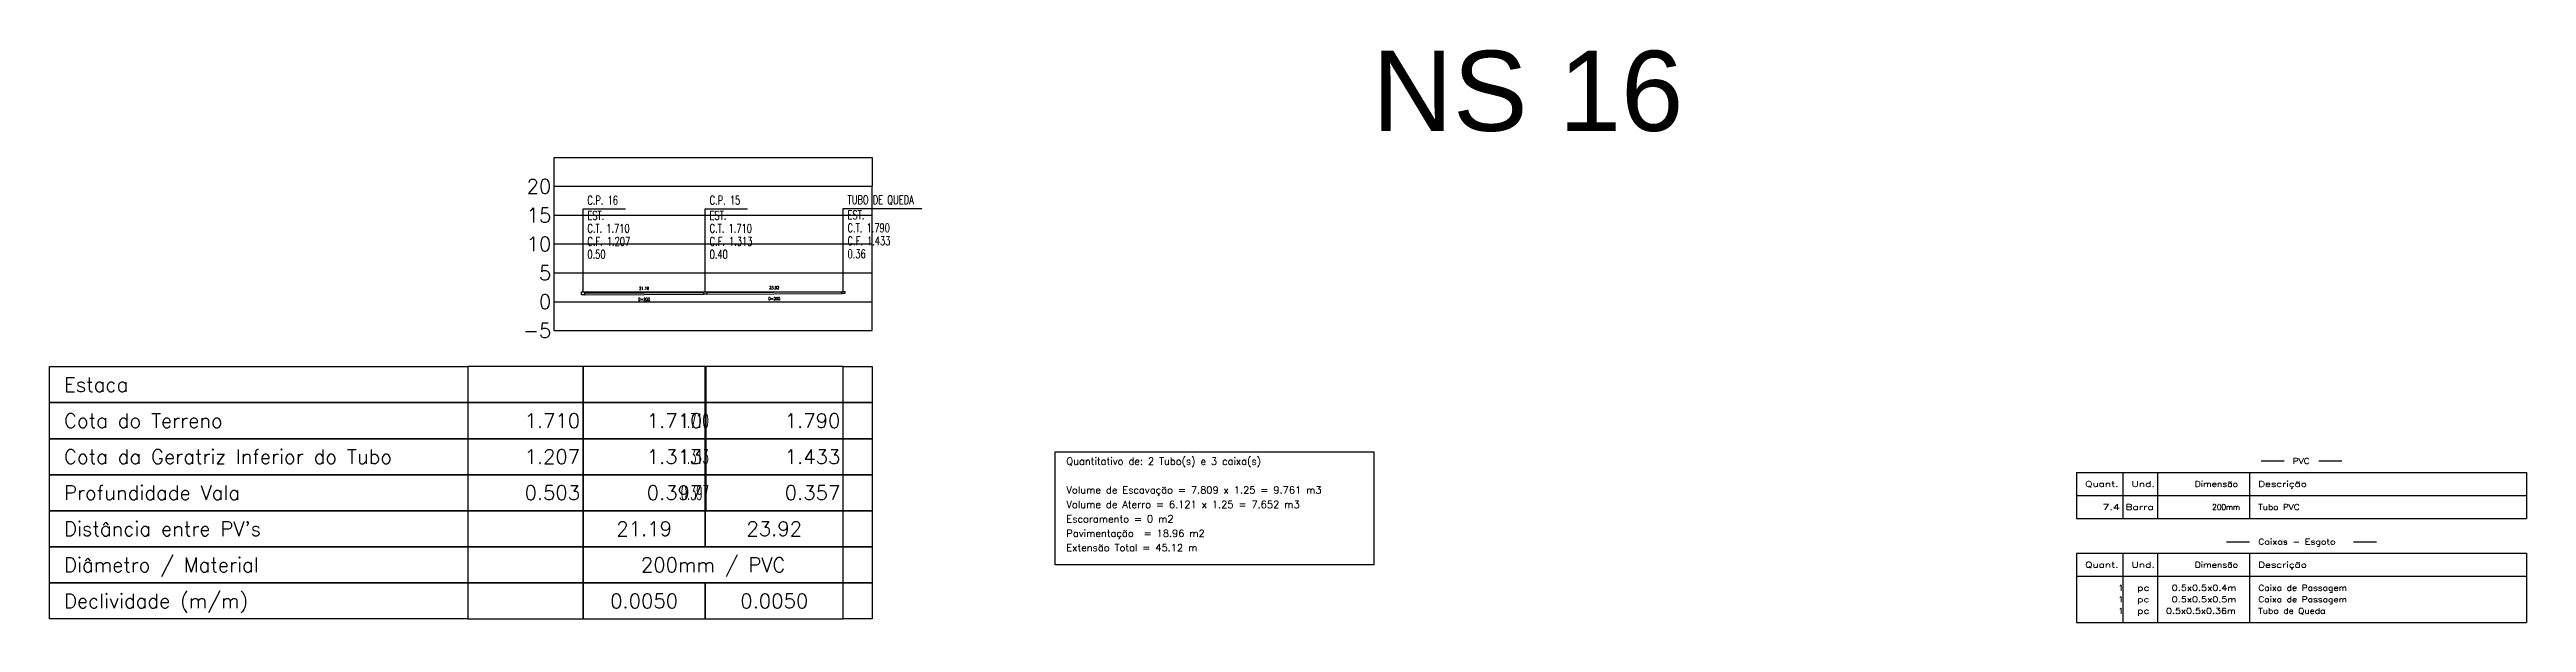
# Model space of a CAD drawing. Extents: x -160 to 364724, y -100 to 7353297.
# Drawn here: x 358926 to 359355.4, y 7351184.8 to 7351284.1 of the extents above; entities that cross this region are included whole.
import ezdxf
from ezdxf.enums import TextEntityAlignment as Align

# ---------------------------------------------------------------- set-up
doc = ezdxf.new("R2010")
doc.units = 0
doc.header["$LTSCALE"] = 5
doc.linetypes.add('LIN0', pattern=[0])
doc.layers.add('00-trabalho', color=7, linetype='Continuous', lineweight=25)
doc.layers.add('INDICAÇÃO', color=4, linetype='LIN0', lineweight=20, true_color=0x00ffff)
for name, color, linetype in [('LISTAGEM_LINHA', 7, 'Continuous'), ('LISTAGEM_TEXTO', 7, 'Continuous'), ('PS_IND_COMPRIMENTO', 7, 'Continuous'), ('PS_IND_DIAMETRO', 7, 'Continuous'), ('PS_IND_FLUXO', 3, 'Continuous'), ('PS_PERFIL_CAIXAS', 7, 'Continuous'), ('PS_PERFIL_COTA_LIN', 7, 'Continuous'), ('PS_PERFIL_COTA_TXT', 5, 'Continuous'), ('PS_PERFIL_GRADE', 8, 'Continuous'), ('PS_PERFIL_TERRENO', 3, 'Continuous'), ('PS_PERFIL_TUBO', 7, 'Continuous'), ('PS_PONTOS_IDENTIFICACAO_LIN', 7, 'Continuous'), ('PS_PONTOS_IDENTIFICACAO_TXT', 7, 'Continuous')]:
    doc.layers.add(name, color=color, linetype=linetype)
doc.styles.add('ROMANS', font='ROMANS.shx', dxfattribs={"height": 2})
doc.styles.get("Standard").update_dxf_attribs({"font": 'arial.ttf'})

msp = doc.modelspace()

# ---------------------------------------------------------------- texts
at = {"layer": 'INDICAÇÃO', "color": 7, "style": 'ROMANS'}
for s, p in [('Quantitativo de: 2 Tubo(s) e 3 caixa(s)', (359102.261, 7351212.111)), ('Volume de Escavação = 7.809 x 1.25 = 9.761 m3', (359102.261, 7351207.111)), ('Volume de Aterro = 6.121 x 1.25 = 7.652 m3', (359102.261, 7351204.611)), ('Escoramento = 0 m2', (359102.261, 7351202.111)), ('Pavimentação  = 18.96 m2', (359102.261, 7351199.611)), ('Extensão Total = 45.12 m', (359102.261, 7351197.111))]:
    msp.add_text(s, height=1.25, dxfattribs=at).set_placement(p)
at = {"layer": 'LISTAGEM_TEXTO'}
msp.add_text('NS 16', height=13.9014, dxfattribs=at).set_placement((359155.266, 7351269.993))
at = {"layer": 'LISTAGEM_TEXTO', "style": 'ROMANS'}
for s, width, p in [('PVC', 1.125, (359314.917, 7351212.28)), ('Quant.', 1.326316, (359278.917, 7351208.28)), ('Und.', 1.354839, (359286.917, 7351208.28)), ('Dimensão', 1.158621, (359297.917, 7351208.28)), ('Descrição', 1.303448, (359308.917, 7351208.28)), ('7.4', 1.4, (359281.917, 7351204.28)), ('Barra', 1.346154, (359285.917, 7351204.28)), ('200mm', 0.9375, (359300.917, 7351204.28)), ('Tubo PVC', 1.12, (359308.917, 7351204.28)), ('Caixas - Esgoto', 1.184211, (359308.917, 7351198.28)), ('Quant.', 1.326316, (359278.917, 7351194.28)), ('Und.', 1.354839, (359286.917, 7351194.28)), ('Dimensão', 1.158621, (359297.917, 7351194.28)), ('Descrição', 1.303448, (359308.917, 7351194.28)), ('pc', 1.354839, (359287.917, 7351190.28)), ('pc', 1.354839, (359287.917, 7351188.28)), ('0.5x0.5x0.4m', 1.223301, (359293.917, 7351190.28)), ('0.5x0.5x0.5m', 1.223301, (359293.917, 7351188.28)), ('Caixa de Passagem', 1.14791, (359308.917, 7351190.28)), ('Caixa de Passagem', 1.14791, (359308.917, 7351188.28)), ('pc', 1.354839, (359287.917, 7351186.28)), ('0.5x0.5x0.36m', 1.207965, (359292.917, 7351186.28)), ('Tubo de Queda', 1.1375, (359308.917, 7351186.28))]:
    msp.add_text(s, height=1, dxfattribs=dict(at, width=width)).set_placement(p)
for p in [(359284.679, 7351190.28), (359284.679, 7351188.28), (359284.679, 7351186.28)]:
    msp.add_text('1', height=1, dxfattribs=at).set_placement(p)
at = {"layer": 'PS_IND_COMPRIMENTO', "style": 'ROMANS', "width": 0.8}
for s, rotation, p in [('21.19', 0.29349, (359029.051, 7351242.701)), ('23.92', 0.29253, (359051.61, 7351242.814))]:
    msp.add_text(s, height=0.5, rotation=rotation, dxfattribs=at).set_placement(p, align=Align.MIDDLE_CENTER)
at = {"layer": 'PS_IND_DIAMETRO', "style": 'ROMANS', "width": 0.8}
for rotation, p in [(0.29349, (359029.06, 7351240.801)), (0.29253, (359051.619, 7351240.914))]:
    msp.add_text('D=200', height=0.5, rotation=rotation, dxfattribs=at).set_placement(p, align=Align.MIDDLE_CENTER)
at = {"layer": 'PS_PERFIL_COTA_TXT', "style": 'ROMANS'}
for s, p in [('Estaca', (358928.459, 7351226.016)), ('Cota do Terreno', (358928.459, 7351219.766)), ('Cota da Geratriz Inferior do Tubo', (358928.459, 7351213.516)), ('Profundidade Vala', (358928.459, 7351207.266)), ("Distância entre PV's", (358928.459, 7351201.016)), ('Diâmetro / Material', (358928.459, 7351194.766)), ('Declividade (m/m)', (358928.459, 7351188.516))]:
    msp.add_text(s, height=2.5, dxfattribs=at).set_placement(p, align=Align.MIDDLE_LEFT)
for s, p in [('1.710', (359017.959, 7351219.766)), ('1.710', (359039.152, 7351219.766)), ('1.790', (359063.077, 7351219.766)), ('1.207', (359017.959, 7351213.516)), ('1.313', (359039.152, 7351213.516)), ('1.433', (359063.077, 7351213.516)), ('0.503', (359017.959, 7351207.266)), ('0.397', (359039.152, 7351207.266)), ('0.357', (359063.077, 7351207.266))]:
    msp.add_text(s, height=2.5, dxfattribs=at).set_placement(p, align=Align.MIDDLE_RIGHT)
at = {"layer": 'PS_PERFIL_COTA_TXT', "style": 'ROMANS', "width": 0.5}
for s, p in [('1.710', (359040.252, 7351219.766)), ('1.313', (359040.252, 7351213.516)), ('0.397', (359040.252, 7351207.266))]:
    msp.add_text(s, height=2.5, dxfattribs=at).set_placement(p, align=Align.MIDDLE_RIGHT)
at = {"layer": 'PS_PERFIL_COTA_TXT', "style": 'ROMANS'}
for s, p in [('21.19', (359029.055, 7351201.016)), ('23.92', (359051.614, 7351201.016)), ('200mm / PVC', (359041.018, 7351194.766)), ('0.0050', (359029.055, 7351188.516)), ('0.0050', (359051.614, 7351188.516))]:
    msp.add_text(s, height=2.5, dxfattribs=at).set_placement(p, align=Align.MIDDLE_CENTER)
at = {"layer": 'PS_PONTOS_IDENTIFICACAO_TXT', "style": 'ROMANS', "width": 0.7}
for s, p in [('C.P. 16', (359019.209, 7351257.226)), ('C.P. 15', (359040.402, 7351257.226)), ('TUBO DE QUEDA', (359064.327, 7351257.306)), ('C.T. 1.710', (359019.209, 7351252.351)), ('EST. ', (359019.209, 7351254.601)), ('C.T. 1.710', (359040.402, 7351252.351)), ('EST. ', (359040.402, 7351254.601)), ('C.T. 1.790', (359064.327, 7351252.431)), ('EST. ', (359064.327, 7351254.681)), ('C.F. 1.207', (359019.209, 7351250.101)), ('0.50', (359019.209, 7351247.851)), ('C.F. 1.313', (359040.402, 7351250.101)), ('0.40', (359040.402, 7351247.851)), ('C.F. 1.433', (359064.327, 7351250.181)), ('0.36', (359064.327, 7351247.931))]:
    msp.add_text(s, height=1.5, dxfattribs=at).set_placement(p)

# ---------------------------------------------------------------- blocks, each defined once
blk = doc.blocks.new('*U872')
at = {"layer": 'PS_PERFIL_GRADE', "linetype": 'Continuous'}
for p, q in [((0, 0), (0, 25)), ((0, 25), (55.12, 25)), ((55.12, 0), (55.12, 25)), ((0, 20), (55.12, 20)), ((0, 15), (55.12, 15)), ((0, 10), (55.12, 10)), ((0, 5), (55.12, 5)), ((0, 0), (55.12, 0))]:
    blk.add_line(p, q, dxfattribs=at)
blk.add_lwpolyline([(0, 25), (0, 30), (55.12, 30), (55.12, 25)], dxfattribs=at)
at = {"layer": 'PS_PERFIL_GRADE', "style": 'ROMANS'}
for s, p in [('20', (-0.5, 25)), ('15', (-0.5, 20)), ('10', (-0.5, 15)), ('5', (-0.5, 10)), ('0', (-0.5, 5)), ('-5', (-0.5, 0))]:
    blk.add_text(s, height=2.5, dxfattribs=at).set_placement(p, align=Align.MIDDLE_RIGHT)

# ---------------------------------------------------------------- linework, layer by layer
at = {"layer": '00-trabalho'}
msp.add_lwpolyline([(359100.343, 7351214.335), (359155.568, 7351214.335), (359155.568, 7351194.779), (359100.343, 7351194.779)], close=True, dxfattribs=at)
at = {"layer": 'LISTAGEM_LINHA'}
for p, q in [((359277.417, 7351210.78), (359355.417, 7351210.78)), ((359277.417, 7351210.78), (359277.417, 7351202.78)), ((359285.417, 7351210.78), (359285.417, 7351202.78)), ((359291.417, 7351210.78), (359291.417, 7351202.78)), ((359307.417, 7351210.78), (359307.417, 7351202.78)), ((359309.417, 7351212.78), (359313.417, 7351212.78)), ((359319.417, 7351212.78), (359323.417, 7351212.78)), ((359355.417, 7351210.78), (359355.417, 7351202.78)), ((359277.417, 7351206.78), (359355.417, 7351206.78)), ((359277.417, 7351202.78), (359355.417, 7351202.78)), ((359303.417, 7351198.78), (359307.417, 7351198.78)), ((359325.417, 7351198.78), (359329.417, 7351198.78)), ((359277.417, 7351196.78), (359355.417, 7351196.78)), ((359277.417, 7351196.78), (359277.417, 7351184.78)), ((359285.417, 7351196.78), (359285.417, 7351184.78)), ((359291.417, 7351196.78), (359291.417, 7351184.78)), ((359307.417, 7351196.78), (359307.417, 7351184.78)), ((359355.417, 7351196.78), (359355.417, 7351184.78)), ((359277.417, 7351192.78), (359355.417, 7351192.78)), ((359277.417, 7351184.78), (359355.417, 7351184.78))]:
    msp.add_line(p, q, dxfattribs=at)
at = {"layer": 'PS_IND_FLUXO'}
for points in [[(359031.555, 7351241.764, 0, 0, 0), (359027.555, 7351241.744, 0.5, 0, 0), (359026.555, 7351241.738, 0, 0, 0)], [(359054.114, 7351241.877, 0, 0, 0), (359050.114, 7351241.856, 0.5, 0, 0), (359049.114, 7351241.851, 0, 0, 0)]]:
    msp.add_lwpolyline(points, format="xyseb", dxfattribs=at)
at = {"layer": 'PS_PERFIL_CAIXAS', "linetype": 'Continuous'}
for points in [[(359018.209, 7351242.101), (359018.709, 7351242.101), (359018.709, 7351241.598), (359018.209, 7351241.598)], [(359039.402, 7351242.101), (359039.902, 7351242.101), (359039.902, 7351241.704), (359039.402, 7351241.704)], [(359063.327, 7351242.181), (359063.827, 7351242.181), (359063.827, 7351241.824), (359063.327, 7351241.824)]]:
    msp.add_lwpolyline(points, close=True, dxfattribs=at)
at = {"layer": 'PS_PERFIL_COTA_LIN', "linetype": 'Continuous'}
for points in [[(358998.459, 7351229.141), (358998.459, 7351222.891), (358925.959, 7351222.891), (358925.959, 7351229.141)], [(358998.459, 7351229.141), (358998.459, 7351222.891), (359018.459, 7351222.891), (359018.459, 7351229.141)], [(359018.459, 7351229.141), (359018.459, 7351222.891), (359039.652, 7351222.891), (359039.652, 7351229.141)], [(359039.652, 7351229.141), (359039.652, 7351222.891), (359039.752, 7351222.891), (359039.752, 7351229.141)], [(359039.752, 7351229.141), (359039.752, 7351222.891), (359063.577, 7351222.891), (359063.577, 7351229.141)], [(359068.577, 7351229.141), (359068.577, 7351222.891), (359063.577, 7351222.891), (359063.577, 7351229.141)], [(358998.459, 7351222.891), (358998.459, 7351216.641), (358925.959, 7351216.641), (358925.959, 7351222.891)], [(358998.459, 7351222.891), (358998.459, 7351216.641), (359018.459, 7351216.641), (359018.459, 7351222.891)], [(359018.459, 7351222.891), (359018.459, 7351216.641), (359039.652, 7351216.641), (359039.652, 7351222.891)], [(359039.652, 7351222.891), (359039.652, 7351216.641), (359039.752, 7351216.641), (359039.752, 7351222.891)], [(359039.752, 7351222.891), (359039.752, 7351216.641), (359063.577, 7351216.641), (359063.577, 7351222.891)], [(359068.577, 7351222.891), (359068.577, 7351216.641), (359063.577, 7351216.641), (359063.577, 7351222.891)], [(358998.459, 7351216.641), (358998.459, 7351210.391), (358925.959, 7351210.391), (358925.959, 7351216.641)], [(358998.459, 7351216.641), (358998.459, 7351210.391), (359018.459, 7351210.391), (359018.459, 7351216.641)], [(359018.459, 7351216.641), (359018.459, 7351210.391), (359039.652, 7351210.391), (359039.652, 7351216.641)], [(359039.652, 7351216.641), (359039.652, 7351210.391), (359039.752, 7351210.391), (359039.752, 7351216.641)], [(359039.752, 7351216.641), (359039.752, 7351210.391), (359063.577, 7351210.391), (359063.577, 7351216.641)], [(359068.577, 7351216.641), (359068.577, 7351210.391), (359063.577, 7351210.391), (359063.577, 7351216.641)], [(358998.459, 7351210.391), (358998.459, 7351204.141), (358925.959, 7351204.141), (358925.959, 7351210.391)], [(358998.459, 7351210.391), (358998.459, 7351204.141), (359018.459, 7351204.141), (359018.459, 7351210.391)], [(359018.459, 7351210.391), (359018.459, 7351204.141), (359039.652, 7351204.141), (359039.652, 7351210.391)], [(359039.652, 7351210.391), (359039.652, 7351204.141), (359039.752, 7351204.141), (359039.752, 7351210.391)], [(359039.752, 7351210.391), (359039.752, 7351204.141), (359063.577, 7351204.141), (359063.577, 7351210.391)], [(359068.577, 7351210.391), (359068.577, 7351204.141), (359063.577, 7351204.141), (359063.577, 7351210.391)], [(358998.459, 7351204.141), (358998.459, 7351197.891), (358925.959, 7351197.891), (358925.959, 7351204.141)], [(358998.459, 7351204.141), (358998.459, 7351197.891), (359018.459, 7351197.891), (359018.459, 7351204.141)], [(359018.459, 7351204.141), (359018.459, 7351197.891), (359039.652, 7351197.891), (359039.652, 7351204.141)], [(359039.652, 7351204.141), (359039.652, 7351197.891), (359063.577, 7351197.891), (359063.577, 7351204.141)], [(359068.577, 7351204.141), (359068.577, 7351197.891), (359063.577, 7351197.891), (359063.577, 7351204.141)], [(358998.459, 7351197.891), (358998.459, 7351191.641), (358925.959, 7351191.641), (358925.959, 7351197.891)], [(358998.459, 7351197.891), (358998.459, 7351191.641), (359018.459, 7351191.641), (359018.459, 7351197.891)], [(359018.459, 7351197.891), (359018.459, 7351191.641), (359063.577, 7351191.641), (359063.577, 7351197.891)], [(359068.577, 7351197.891), (359068.577, 7351191.641), (359063.577, 7351191.641), (359063.577, 7351197.891)], [(358998.459, 7351191.641), (358998.459, 7351185.391), (358925.959, 7351185.391), (358925.959, 7351191.641)], [(358998.459, 7351191.641), (358998.459, 7351185.391), (359018.459, 7351185.391), (359018.459, 7351191.641)], [(359018.459, 7351191.641), (359018.459, 7351185.391), (359039.652, 7351185.391), (359039.652, 7351191.641)], [(359039.652, 7351191.641), (359039.652, 7351185.391), (359063.577, 7351185.391), (359063.577, 7351191.641)], [(359068.577, 7351191.641), (359068.577, 7351185.391), (359063.577, 7351185.391), (359063.577, 7351191.641)]]:
    msp.add_lwpolyline(points, close=True, dxfattribs=at)
for points in [[(359018.459, 7351204.141), (359039.652, 7351204.141)], [(359039.752, 7351204.141), (359063.577, 7351204.141)], [(358998.459, 7351197.891), (359018.459, 7351197.891)], [(359018.459, 7351197.891), (359039.652, 7351197.891)], [(359018.459, 7351197.891), (359039.652, 7351197.891)], [(359039.752, 7351197.891), (359063.577, 7351197.891)], [(359039.752, 7351197.891), (359063.577, 7351197.891)], [(358998.459, 7351191.641), (359018.459, 7351191.641)], [(359018.459, 7351191.641), (359039.652, 7351191.641)], [(359018.459, 7351191.641), (359039.652, 7351191.641)], [(359039.752, 7351191.641), (359063.577, 7351191.641)], [(359039.752, 7351191.641), (359063.577, 7351191.641)], [(359018.459, 7351185.391), (359039.652, 7351185.391)], [(359039.752, 7351185.391), (359063.577, 7351185.391)]]:
    msp.add_lwpolyline(points, dxfattribs=at)
at = {"layer": 'PS_PERFIL_TERRENO', "linetype": 'Continuous'}
msp.add_lwpolyline([(359018.459, 7351242.101), (359039.652, 7351242.101), (359063.577, 7351242.181)], dxfattribs=at)
at = {"layer": 'PS_PERFIL_TUBO', "linetype": 'Continuous'}
for points in [[(359018.709, 7351241.598), (359039.402, 7351241.704), (359039.402, 7351241.904), (359018.709, 7351241.798)], [(359039.902, 7351241.704), (359063.327, 7351241.824), (359063.327, 7351242.024), (359039.902, 7351241.904)]]:
    msp.add_lwpolyline(points, close=True, dxfattribs=at)
at = {"layer": 'PS_PONTOS_IDENTIFICACAO_LIN', "linetype": 'Continuous'}
for points in [[(359018.459, 7351242.101), (359018.459, 7351256.476), (359025.809, 7351256.476)], [(359039.652, 7351242.101), (359039.652, 7351256.476), (359047.002, 7351256.476)], [(359063.577, 7351242.181), (359063.577, 7351256.556), (359077.227, 7351256.556)]]:
    msp.add_lwpolyline(points, dxfattribs=at)

# ---------------------------------------------------------------- block references
at = {"layer": 'PS_PERFIL_GRADE'}
msp.add_blockref('*U872', (359013.459, 7351235.391), dxfattribs=at)

msp.set_redraw_order([(e.dxf.handle, doc.entitydb.next_handle()) for e in msp.query("TEXT MTEXT ATTDEF DIMENSION ARC_DIMENSION")])  # texts and dimensions are drawn at this point

doc.saveas('drawing.dxf')
